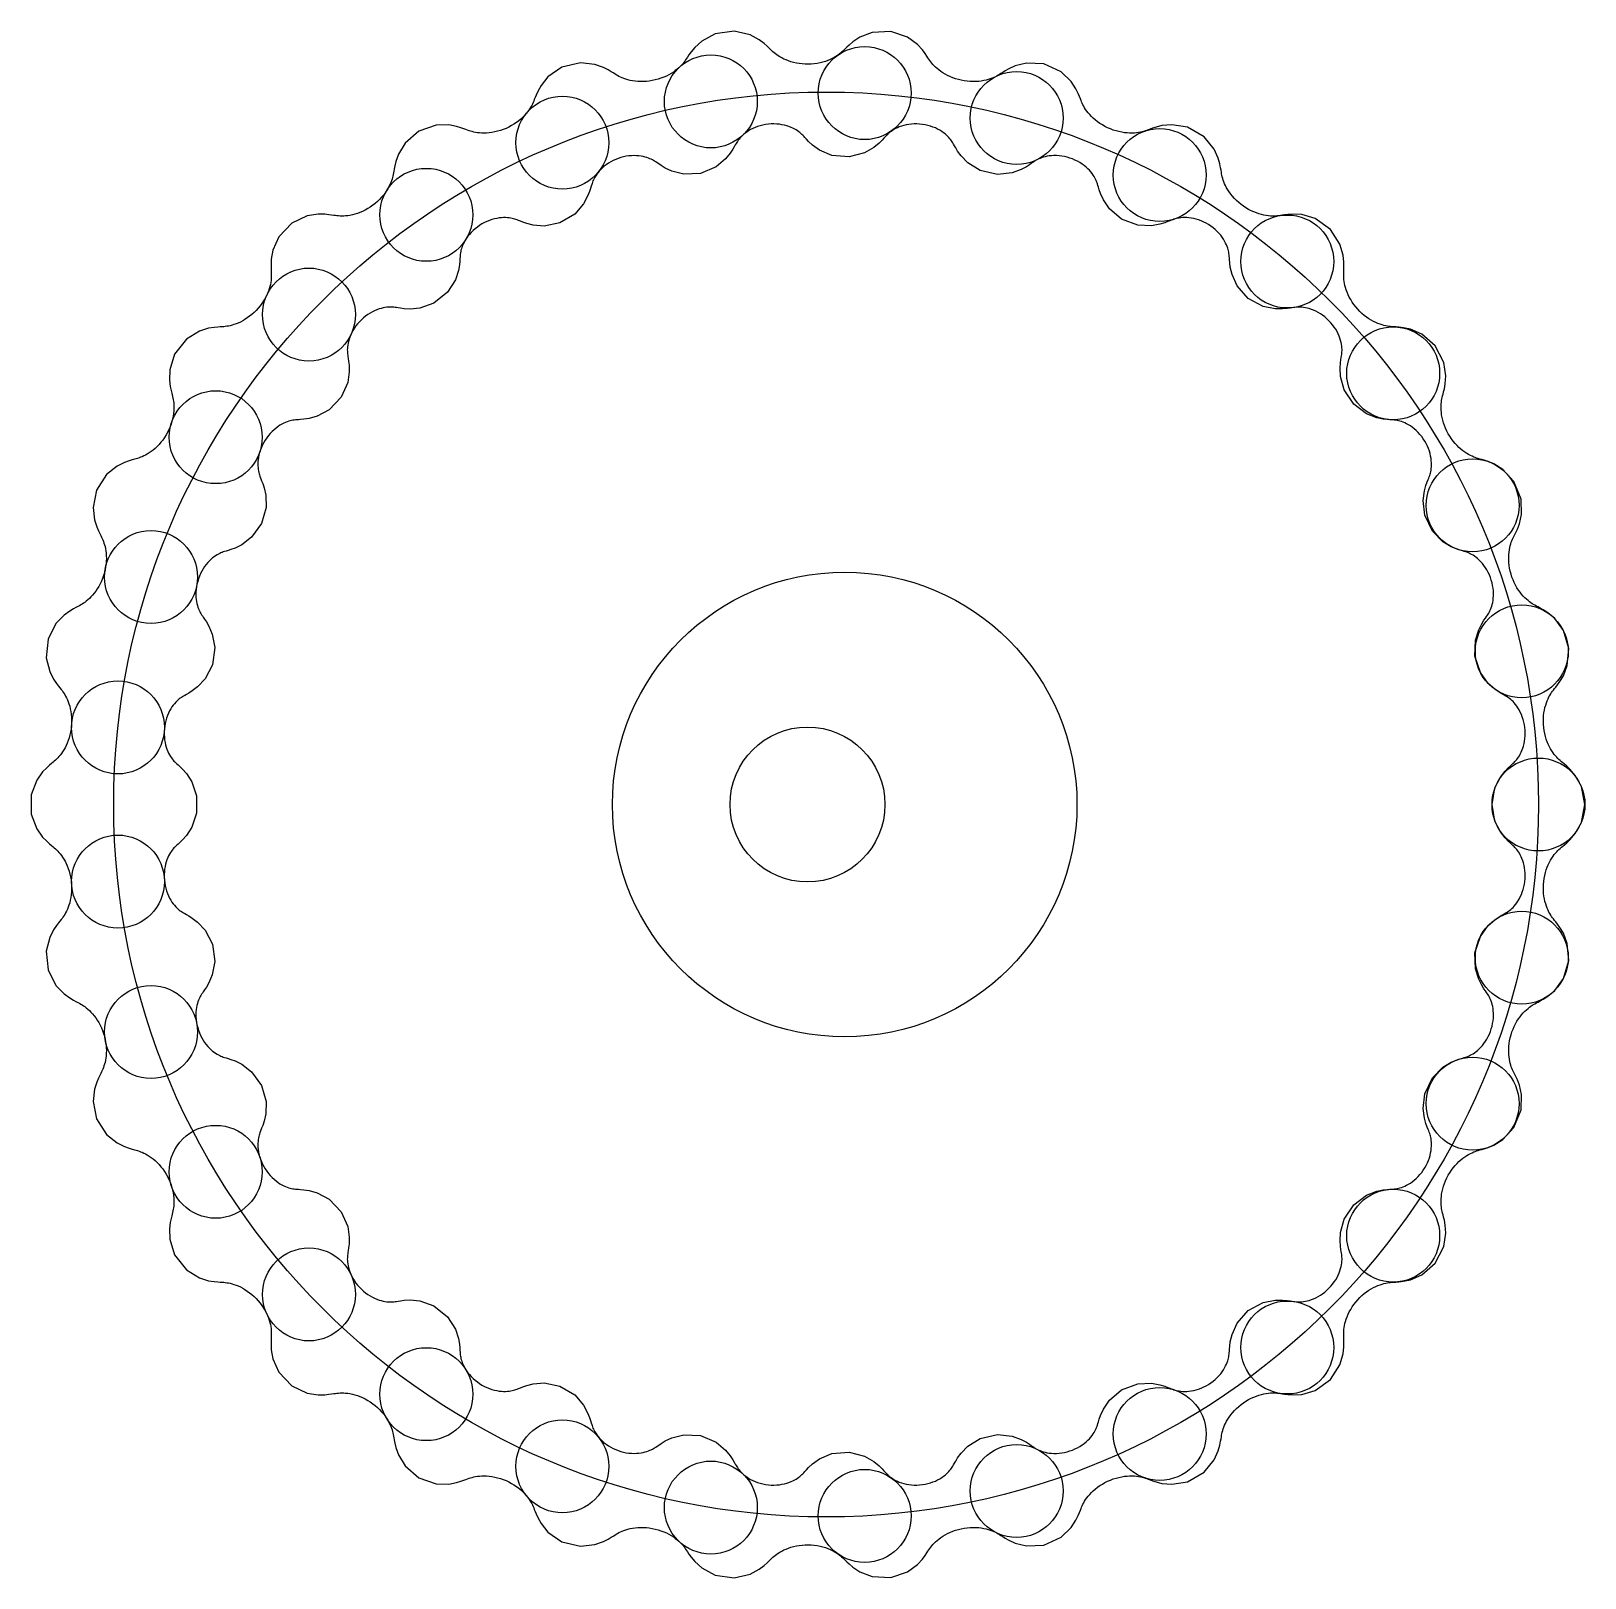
# Model space of a CAD drawing. Header units: millimetres. Extents: x -25.1 to 25.1, y -25 to 25.
import ezdxf

# ---------------------------------------------------------------- set-up
doc = ezdxf.new("R2010")
doc.units = ezdxf.units.MM

msp = doc.modelspace()

# ---------------------------------------------------------------- linework, layer by layer
for points in [[(25.1, 0), (24.989, 0.579), (24.788, 0.94), (24.625, 1.13), (24.515, 1.235), (24.439, 1.299), (24.383, 1.345), (24.339, 1.382), (24.3, 1.416), (24.263, 1.449), (24.226, 1.485), (24.188, 1.524), (24.15, 1.567), (24.111, 1.616), (24.071, 1.67), (24.031, 1.73), (23.991, 1.795), (23.953, 1.866), (23.917, 1.943), (23.883, 2.024), (23.852, 2.11), (23.825, 2.199), (23.802, 2.292), (23.784, 2.387), (23.771, 2.484), (23.762, 2.581), (23.759, 2.678), (23.76, 2.774), (23.767, 2.868), (23.778, 2.959), (23.793, 3.047), (23.811, 3.13), (23.833, 3.209), (23.858, 3.283), (23.884, 3.352), (23.911, 3.414), (23.94, 3.472), (23.968, 3.524), (23.997, 3.571), (24.025, 3.614), (24.054, 3.655), (24.085, 3.696), (24.119, 3.74), (24.16, 3.792), (24.215, 3.862), (24.293, 3.97), (24.403, 4.154), (24.532, 4.487), (24.58, 5.031), (24.406, 5.622), (24.126, 6.002), (23.903, 6.19), (23.756, 6.285), (23.658, 6.34), (23.588, 6.376), (23.534, 6.404), (23.488, 6.43), (23.444, 6.454), (23.401, 6.481), (23.357, 6.51), (23.311, 6.543), (23.263, 6.581), (23.213, 6.624), (23.162, 6.673), (23.11, 6.727), (23.057, 6.787), (23.006, 6.852), (22.955, 6.923), (22.906, 6.999), (22.86, 7.08), (22.818, 7.165), (22.779, 7.253), (22.744, 7.344), (22.714, 7.437), (22.689, 7.531), (22.669, 7.625), (22.655, 7.719), (22.645, 7.811), (22.64, 7.901), (22.64, 7.987), (22.643, 8.07), (22.651, 8.149), (22.661, 8.223), (22.675, 8.292), (22.69, 8.355), (22.707, 8.413), (22.724, 8.467), (22.743, 8.516), (22.762, 8.563), (22.783, 8.609), (22.806, 8.657), (22.834, 8.713), (22.87, 8.785), (22.919, 8.891), (22.984, 9.064), (23.052, 9.364), (23.04, 9.855), (22.81, 10.43), (22.45, 10.817), (22.16, 10.995), (21.972, 11.073), (21.851, 11.112), (21.768, 11.135), (21.705, 11.153), (21.652, 11.168), (21.604, 11.183), (21.557, 11.199), (21.508, 11.218), (21.457, 11.24), (21.403, 11.265), (21.346, 11.296), (21.286, 11.331), (21.225, 11.371), (21.162, 11.417), (21.097, 11.469), (21.033, 11.526), (20.97, 11.589), (20.907, 11.657), (20.847, 11.729), (20.79, 11.807), (20.736, 11.887), (20.686, 11.971), (20.641, 12.057), (20.6, 12.145), (20.564, 12.234), (20.534, 12.322), (20.509, 12.409), (20.489, 12.495), (20.474, 12.578), (20.464, 12.657), (20.458, 12.733), (20.455, 12.804), (20.456, 12.871), (20.46, 12.933), (20.465, 12.99), (20.473, 13.044), (20.482, 13.094), (20.492, 13.143), (20.504, 13.193), (20.519, 13.25), (20.537, 13.322), (20.561, 13.423), (20.589, 13.58), (20.606, 13.842), (20.543, 14.27), (20.268, 14.804), (19.833, 15.183), (19.471, 15.34), (19.24, 15.392), (19.095, 15.409), (19, 15.416), (18.93, 15.421), (18.873, 15.424), (18.822, 15.429), (18.772, 15.434), (18.721, 15.442), (18.668, 15.452), (18.611, 15.465), (18.55, 15.481), (18.485, 15.502), (18.418, 15.527), (18.347, 15.557), (18.274, 15.593), (18.2, 15.634), (18.124, 15.68), (18.049, 15.732), (17.975, 15.789), (17.902, 15.851), (17.832, 15.918), (17.764, 15.989), (17.701, 16.063), (17.642, 16.139), (17.587, 16.218), (17.537, 16.298), (17.493, 16.378), (17.454, 16.458), (17.421, 16.536), (17.392, 16.613), (17.369, 16.687), (17.351, 16.757), (17.336, 16.824), (17.326, 16.886), (17.319, 16.945), (17.314, 16.999), (17.312, 17.051), (17.312, 17.101), (17.313, 17.152), (17.315, 17.208), (17.318, 17.276), (17.321, 17.369), (17.319, 17.508), (17.296, 17.732), (17.192, 18.093), (16.886, 18.564), (16.389, 18.917), (15.955, 19.042), (15.678, 19.058), (15.511, 19.047), (15.404, 19.033), (15.329, 19.022), (15.27, 19.014), (15.218, 19.007), (15.168, 19.001), (15.117, 18.998), (15.064, 18.995), (15.007, 18.996), (14.945, 18.998), (14.879, 19.004), (14.809, 19.013), (14.735, 19.027), (14.657, 19.045), (14.576, 19.068), (14.493, 19.096), (14.409, 19.13), (14.325, 19.169), (14.24, 19.213), (14.157, 19.262), (14.076, 19.316), (13.997, 19.374), (13.922, 19.435), (13.851, 19.5), (13.785, 19.567), (13.723, 19.636), (13.667, 19.706), (13.616, 19.776), (13.571, 19.845), (13.531, 19.913), (13.497, 19.979), (13.468, 20.042), (13.443, 20.102), (13.423, 20.159), (13.406, 20.212), (13.392, 20.263), (13.381, 20.312), (13.371, 20.361), (13.361, 20.414), (13.351, 20.477), (13.337, 20.559), (13.312, 20.679), (13.259, 20.865), (13.126, 21.16), (12.803, 21.555), (12.266, 21.865), (11.762, 21.947), (11.44, 21.915), (11.252, 21.868), (11.137, 21.83), (11.058, 21.801), (10.999, 21.779), (10.948, 21.76), (10.9, 21.744), (10.852, 21.73), (10.801, 21.716), (10.747, 21.704), (10.687, 21.693), (10.623, 21.684), (10.554, 21.678), (10.48, 21.675), (10.401, 21.675), (10.319, 21.68), (10.233, 21.689), (10.144, 21.703), (10.054, 21.722), (9.962, 21.746), (9.87, 21.775), (9.779, 21.809), (9.69, 21.848), (9.603, 21.891), (9.519, 21.939), (9.438, 21.99), (9.362, 22.044), (9.291, 22.1), (9.226, 22.157), (9.165, 22.216), (9.111, 22.274), (9.062, 22.332), (9.018, 22.388), (8.98, 22.442), (8.947, 22.494), (8.919, 22.543), (8.894, 22.591), (8.872, 22.636), (8.851, 22.682), (8.831, 22.731), (8.809, 22.786), (8.781, 22.857), (8.739, 22.956), (8.665, 23.106), (8.513, 23.338), (8.188, 23.652), (7.634, 23.906), (7.073, 23.935), (6.708, 23.845), (6.503, 23.753), (6.381, 23.684), (6.303, 23.636), (6.245, 23.599), (6.198, 23.569), (6.154, 23.543), (6.11, 23.518), (6.065, 23.494), (6.015, 23.471), (5.961, 23.448), (5.901, 23.426), (5.837, 23.405), (5.766, 23.385), (5.691, 23.369), (5.611, 23.355), (5.526, 23.345), (5.437, 23.339), (5.346, 23.337), (5.252, 23.34), (5.156, 23.348), (5.06, 23.361), (4.964, 23.379), (4.87, 23.402), (4.777, 23.429), (4.687, 23.461), (4.6, 23.497), (4.517, 23.536), (4.44, 23.578), (4.367, 23.622), (4.3, 23.668), (4.238, 23.714), (4.182, 23.76), (4.132, 23.805), (4.087, 23.85), (4.048, 23.892), (4.012, 23.934), (3.981, 23.974), (3.951, 24.015), (3.921, 24.057), (3.89, 24.104), (3.851, 24.162), (3.797, 24.242), (3.71, 24.358), (3.549, 24.532), (3.232, 24.767), (2.687, 24.955), (2.087, 24.926), (1.685, 24.767), (1.466, 24.621), (1.344, 24.518), (1.268, 24.447), (1.216, 24.395), (1.174, 24.354), (1.136, 24.318), (1.099, 24.285), (1.06, 24.252), (1.017, 24.219), (0.97, 24.185), (0.919, 24.151), (0.861, 24.117), (0.798, 24.083), (0.73, 24.051), (0.655, 24.02), (0.576, 23.991), (0.492, 23.966), (0.404, 23.944), (0.312, 23.926), (0.218, 23.913), (0.122, 23.904), (0.024, 23.9), (-0.073, 23.901), (-0.17, 23.908), (-0.266, 23.919), (-0.359, 23.935), (-0.449, 23.955), (-0.535, 23.978), (-0.616, 24.005), (-0.693, 24.035), (-0.765, 24.067), (-0.83, 24.1), (-0.891, 24.134), (-0.945, 24.168), (-0.994, 24.202), (-1.039, 24.235), (-1.079, 24.268), (-1.117, 24.301), (-1.154, 24.335), (-1.194, 24.373), (-1.24, 24.419), (-1.302, 24.479), (-1.397, 24.564), (-1.558, 24.688), (-1.857, 24.85), (-2.372, 24.969), (-2.986, 24.88), (-3.417, 24.645), (-3.642, 24.437), (-3.759, 24.294), (-3.827, 24.199), (-3.872, 24.131), (-3.906, 24.079), (-3.936, 24.035), (-3.965, 23.994), (-3.996, 23.954), (-4.03, 23.913), (-4.067, 23.871), (-4.109, 23.828), (-4.156, 23.783), (-4.209, 23.737), (-4.268, 23.691), (-4.332, 23.645), (-4.402, 23.6), (-4.478, 23.557), (-4.558, 23.516), (-4.643, 23.479), (-4.731, 23.445), (-4.823, 23.415), (-4.917, 23.39), (-5.012, 23.369), (-5.108, 23.354), (-5.204, 23.343), (-5.299, 23.338), (-5.392, 23.337), (-5.482, 23.341), (-5.569, 23.349), (-5.651, 23.361), (-5.729, 23.377), (-5.802, 23.395), (-5.87, 23.415), (-5.932, 23.437), (-5.989, 23.459), (-6.04, 23.483), (-6.088, 23.506), (-6.132, 23.53), (-6.176, 23.556), (-6.221, 23.583), (-6.272, 23.616), (-6.339, 23.658), (-6.435, 23.716), (-6.591, 23.796), (-6.866, 23.895), (-7.334, 23.947), (-7.933, 23.802), (-8.38, 23.489), (-8.604, 23.21), (-8.708, 23.023), (-8.763, 22.902), (-8.796, 22.819), (-8.821, 22.757), (-8.841, 22.706), (-8.861, 22.659), (-8.882, 22.614), (-8.906, 22.567), (-8.932, 22.519), (-8.963, 22.468), (-8.999, 22.415), (-9.039, 22.36), (-9.085, 22.303), (-9.137, 22.245), (-9.195, 22.187), (-9.258, 22.129), (-9.326, 22.072), (-9.4, 22.017), (-9.478, 21.964), (-9.56, 21.915), (-9.646, 21.869), (-9.734, 21.828), (-9.825, 21.791), (-9.916, 21.759), (-10.008, 21.733), (-10.099, 21.711), (-10.189, 21.695), (-10.276, 21.684), (-10.36, 21.677), (-10.441, 21.675), (-10.517, 21.676), (-10.589, 21.681), (-10.656, 21.688), (-10.718, 21.698), (-10.774, 21.71), (-10.827, 21.723), (-10.876, 21.737), (-10.924, 21.752), (-10.973, 21.769), (-11.027, 21.789), (-11.094, 21.814), (-11.188, 21.847), (-11.334, 21.891), (-11.58, 21.937), (-11.993, 21.93), (-12.55, 21.737), (-12.996, 21.352), (-13.208, 20.997), (-13.291, 20.761), (-13.326, 20.613), (-13.345, 20.515), (-13.356, 20.444), (-13.366, 20.387), (-13.376, 20.336), (-13.386, 20.288), (-13.399, 20.238), (-13.414, 20.186), (-13.432, 20.131), (-13.455, 20.072), (-13.482, 20.011), (-13.513, 19.946), (-13.55, 19.88), (-13.593, 19.811), (-13.641, 19.741), (-13.694, 19.671), (-13.753, 19.602), (-13.817, 19.534), (-13.886, 19.467), (-13.959, 19.404), (-14.036, 19.344), (-14.116, 19.288), (-14.199, 19.237), (-14.282, 19.19), (-14.367, 19.149), (-14.451, 19.113), (-14.535, 19.082), (-14.617, 19.056), (-14.696, 19.035), (-14.772, 19.02), (-14.845, 19.008), (-14.913, 19.001), (-14.976, 18.996), (-15.036, 18.995), (-15.091, 18.996), (-15.143, 18.999), (-15.193, 19.004), (-15.243, 19.01), (-15.298, 19.018), (-15.364, 19.027), (-15.452, 19.04), (-15.585, 19.053), (-15.799, 19.056), (-16.152, 19.002), (-16.647, 18.771), (-17.071, 18.325), (-17.261, 17.893), (-17.312, 17.606), (-17.321, 17.43), (-17.319, 17.318), (-17.316, 17.24), (-17.313, 17.179), (-17.312, 17.126), (-17.312, 17.076), (-17.313, 17.025), (-17.316, 16.972), (-17.322, 16.916), (-17.331, 16.855), (-17.343, 16.791), (-17.359, 16.722), (-17.38, 16.65), (-17.406, 16.575), (-17.437, 16.497), (-17.473, 16.418), (-17.515, 16.338), (-17.562, 16.258), (-17.614, 16.178), (-17.671, 16.101), (-17.732, 16.025), (-17.798, 15.953), (-17.867, 15.884), (-17.938, 15.82), (-18.012, 15.76), (-18.087, 15.706), (-18.162, 15.656), (-18.237, 15.613), (-18.311, 15.574), (-18.383, 15.542), (-18.452, 15.514), (-18.518, 15.491), (-18.581, 15.472), (-18.64, 15.458), (-18.695, 15.446), (-18.747, 15.438), (-18.797, 15.431), (-18.847, 15.426), (-18.9, 15.423), (-18.962, 15.419), (-19.043, 15.413), (-19.159, 15.403), (-19.342, 15.373), (-19.635, 15.282), (-20.054, 15.026), (-20.437, 14.539), (-20.592, 14.034), (-20.602, 13.694), (-20.575, 13.492), (-20.548, 13.367), (-20.527, 13.284), (-20.511, 13.221), (-20.498, 13.168), (-20.487, 13.118), (-20.477, 13.069), (-20.469, 13.017), (-20.462, 12.962), (-20.457, 12.903), (-20.455, 12.838), (-20.456, 12.769), (-20.46, 12.696), (-20.468, 12.618), (-20.481, 12.537), (-20.498, 12.452), (-20.521, 12.366), (-20.549, 12.278), (-20.582, 12.189), (-20.62, 12.101), (-20.663, 12.014), (-20.71, 11.929), (-20.762, 11.847), (-20.818, 11.767), (-20.877, 11.693), (-20.938, 11.622), (-21.001, 11.557), (-21.065, 11.497), (-21.13, 11.442), (-21.193, 11.394), (-21.256, 11.35), (-21.316, 11.313), (-21.375, 11.28), (-21.43, 11.252), (-21.483, 11.228), (-21.532, 11.208), (-21.58, 11.191), (-21.628, 11.175), (-21.678, 11.16), (-21.734, 11.145), (-21.806, 11.125), (-21.905, 11.095), (-22.055, 11.041), (-22.291, 10.924), (-22.63, 10.655), (-22.955, 10.15), (-23.065, 9.585), (-23.02, 9.193), (-22.949, 8.966), (-22.892, 8.832), (-22.851, 8.746), (-22.82, 8.683), (-22.794, 8.632), (-22.773, 8.586), (-22.753, 8.54), (-22.734, 8.492), (-22.715, 8.441), (-22.698, 8.385), (-22.682, 8.324), (-22.668, 8.258), (-22.656, 8.187), (-22.647, 8.11), (-22.641, 8.029), (-22.639, 7.944), (-22.642, 7.856), (-22.649, 7.765), (-22.661, 7.672), (-22.679, 7.578), (-22.701, 7.484), (-22.729, 7.39), (-22.761, 7.298), (-22.798, 7.208), (-22.839, 7.122), (-22.883, 7.039), (-22.93, 6.96), (-22.98, 6.887), (-23.031, 6.819), (-23.083, 6.756), (-23.136, 6.699), (-23.187, 6.648), (-23.238, 6.602), (-23.287, 6.562), (-23.334, 6.526), (-23.379, 6.495), (-23.423, 6.467), (-23.466, 6.442), (-23.51, 6.417), (-23.56, 6.391), (-23.62, 6.359), (-23.702, 6.316), (-23.822, 6.245), (-24.004, 6.113), (-24.265, 5.842), (-24.52, 5.342), (-24.578, 4.735), (-24.468, 4.296), (-24.343, 4.049), (-24.25, 3.91), (-24.185, 3.824), (-24.138, 3.764), (-24.101, 3.717), (-24.069, 3.676), (-24.04, 3.635), (-24.011, 3.593), (-23.982, 3.548), (-23.954, 3.498), (-23.925, 3.444), (-23.897, 3.384), (-23.871, 3.318), (-23.845, 3.247), (-23.822, 3.171), (-23.802, 3.089), (-23.785, 3.003), (-23.772, 2.914), (-23.763, 2.821), (-23.759, 2.726), (-23.76, 2.629), (-23.766, 2.532), (-23.777, 2.435), (-23.793, 2.339), (-23.813, 2.245), (-23.838, 2.154), (-23.867, 2.066), (-23.899, 1.983), (-23.935, 1.904), (-23.972, 1.83), (-24.011, 1.762), (-24.051, 1.699), (-24.091, 1.642), (-24.13, 1.591), (-24.169, 1.545), (-24.207, 1.504), (-24.244, 1.467), (-24.281, 1.432), (-24.319, 1.399), (-24.36, 1.364), (-24.409, 1.324), (-24.473, 1.27), (-24.564, 1.189), (-24.699, 1.05), (-24.888, 0.787), (-25.069, 0.31), (-25.069, -0.31), (-24.888, -0.787), (-24.699, -1.05), (-24.564, -1.189), (-24.473, -1.27), (-24.409, -1.324), (-24.36, -1.364), (-24.319, -1.399), (-24.281, -1.432), (-24.244, -1.467), (-24.207, -1.504), (-24.169, -1.545), (-24.13, -1.591), (-24.091, -1.642), (-24.051, -1.699), (-24.011, -1.762), (-23.972, -1.83), (-23.935, -1.904), (-23.899, -1.983), (-23.867, -2.066), (-23.838, -2.154), (-23.813, -2.245), (-23.793, -2.339), (-23.777, -2.435), (-23.766, -2.532), (-23.76, -2.629), (-23.759, -2.726), (-23.763, -2.821), (-23.772, -2.914), (-23.785, -3.003), (-23.802, -3.089), (-23.822, -3.171), (-23.845, -3.247), (-23.871, -3.318), (-23.897, -3.384), (-23.925, -3.444), (-23.954, -3.498), (-23.982, -3.548), (-24.011, -3.593), (-24.04, -3.635), (-24.069, -3.676), (-24.101, -3.717), (-24.138, -3.764), (-24.185, -3.824), (-24.25, -3.91), (-24.343, -4.049), (-24.468, -4.296), (-24.578, -4.735), (-24.52, -5.342), (-24.265, -5.842), (-24.004, -6.113), (-23.822, -6.245), (-23.702, -6.316), (-23.62, -6.359), (-23.56, -6.391), (-23.51, -6.417), (-23.466, -6.442), (-23.423, -6.467), (-23.379, -6.495), (-23.334, -6.526), (-23.287, -6.562), (-23.238, -6.602), (-23.187, -6.648), (-23.136, -6.699), (-23.083, -6.756), (-23.031, -6.819), (-22.98, -6.887), (-22.93, -6.96), (-22.883, -7.039), (-22.839, -7.122), (-22.798, -7.208), (-22.761, -7.298), (-22.729, -7.39), (-22.701, -7.484), (-22.679, -7.578), (-22.661, -7.672), (-22.649, -7.765), (-22.642, -7.856), (-22.639, -7.944), (-22.641, -8.029), (-22.647, -8.11), (-22.656, -8.187), (-22.668, -8.258), (-22.682, -8.324), (-22.698, -8.385), (-22.715, -8.441), (-22.734, -8.492), (-22.753, -8.54), (-22.773, -8.586), (-22.794, -8.632), (-22.82, -8.683), (-22.851, -8.746), (-22.892, -8.832), (-22.949, -8.966), (-23.02, -9.193), (-23.065, -9.585), (-22.955, -10.15), (-22.63, -10.655), (-22.291, -10.924), (-22.055, -11.041), (-21.905, -11.095), (-21.806, -11.125), (-21.734, -11.145), (-21.678, -11.16), (-21.628, -11.175), (-21.58, -11.191), (-21.532, -11.208), (-21.483, -11.228), (-21.43, -11.252), (-21.375, -11.28), (-21.316, -11.313), (-21.256, -11.35), (-21.193, -11.394), (-21.13, -11.442), (-21.065, -11.497), (-21.001, -11.557), (-20.938, -11.622), (-20.877, -11.693), (-20.818, -11.767), (-20.762, -11.847), (-20.71, -11.929), (-20.663, -12.014), (-20.62, -12.101), (-20.582, -12.189), (-20.549, -12.278), (-20.521, -12.366), (-20.498, -12.452), (-20.481, -12.537), (-20.468, -12.618), (-20.46, -12.696), (-20.456, -12.769), (-20.455, -12.838), (-20.457, -12.903), (-20.462, -12.962), (-20.469, -13.017), (-20.477, -13.069), (-20.487, -13.118), (-20.498, -13.168), (-20.511, -13.221), (-20.527, -13.284), (-20.548, -13.367), (-20.575, -13.492), (-20.602, -13.694), (-20.592, -14.034), (-20.437, -14.539), (-20.054, -15.026), (-19.635, -15.282), (-19.342, -15.373), (-19.159, -15.403), (-19.043, -15.413), (-18.962, -15.419), (-18.9, -15.423), (-18.847, -15.426), (-18.797, -15.431), (-18.747, -15.438), (-18.695, -15.446), (-18.64, -15.458), (-18.581, -15.472), (-18.518, -15.491), (-18.452, -15.514), (-18.383, -15.542), (-18.311, -15.574), (-18.237, -15.613), (-18.162, -15.656), (-18.087, -15.706), (-18.012, -15.76), (-17.938, -15.82), (-17.867, -15.884), (-17.798, -15.953), (-17.732, -16.025), (-17.671, -16.101), (-17.614, -16.178), (-17.562, -16.258), (-17.515, -16.338), (-17.473, -16.418), (-17.437, -16.497), (-17.406, -16.575), (-17.38, -16.65), (-17.359, -16.722), (-17.343, -16.791), (-17.331, -16.855), (-17.322, -16.916), (-17.316, -16.972), (-17.313, -17.025), (-17.312, -17.076), (-17.312, -17.126), (-17.313, -17.179), (-17.316, -17.24), (-17.319, -17.318), (-17.321, -17.43), (-17.312, -17.606), (-17.261, -17.893), (-17.071, -18.325), (-16.647, -18.771), (-16.152, -19.002), (-15.799, -19.056), (-15.585, -19.053), (-15.452, -19.04), (-15.364, -19.027), (-15.298, -19.018), (-15.243, -19.01), (-15.193, -19.004), (-15.143, -18.999), (-15.091, -18.996), (-15.036, -18.995), (-14.976, -18.996), (-14.913, -19.001), (-14.845, -19.008), (-14.772, -19.02), (-14.696, -19.035), (-14.617, -19.056), (-14.535, -19.082), (-14.451, -19.113), (-14.367, -19.149), (-14.282, -19.19), (-14.199, -19.237), (-14.116, -19.288), (-14.036, -19.344), (-13.959, -19.404), (-13.886, -19.467), (-13.817, -19.534), (-13.753, -19.602), (-13.694, -19.671), (-13.641, -19.741), (-13.593, -19.811), (-13.55, -19.88), (-13.513, -19.946), (-13.482, -20.011), (-13.455, -20.072), (-13.432, -20.131), (-13.414, -20.186), (-13.399, -20.238), (-13.386, -20.288), (-13.376, -20.336), (-13.366, -20.387), (-13.356, -20.444), (-13.345, -20.515), (-13.326, -20.613), (-13.291, -20.761), (-13.208, -20.997), (-12.996, -21.352), (-12.55, -21.737), (-11.993, -21.93), (-11.58, -21.937), (-11.334, -21.891), (-11.188, -21.847), (-11.094, -21.814), (-11.027, -21.789), (-10.973, -21.769), (-10.924, -21.752), (-10.876, -21.737), (-10.827, -21.723), (-10.774, -21.71), (-10.718, -21.698), (-10.656, -21.688), (-10.589, -21.681), (-10.517, -21.676), (-10.441, -21.675), (-10.36, -21.677), (-10.276, -21.684), (-10.189, -21.695), (-10.099, -21.711), (-10.008, -21.733), (-9.916, -21.759), (-9.825, -21.791), (-9.734, -21.828), (-9.646, -21.869), (-9.56, -21.915), (-9.478, -21.964), (-9.4, -22.017), (-9.326, -22.072), (-9.258, -22.129), (-9.195, -22.187), (-9.137, -22.245), (-9.085, -22.303), (-9.039, -22.36), (-8.999, -22.415), (-8.963, -22.468), (-8.932, -22.519), (-8.906, -22.567), (-8.882, -22.614), (-8.861, -22.659), (-8.841, -22.706), (-8.821, -22.757), (-8.796, -22.819), (-8.763, -22.902), (-8.708, -23.023), (-8.604, -23.21), (-8.38, -23.489), (-7.933, -23.802), (-7.334, -23.947), (-6.866, -23.895), (-6.591, -23.796), (-6.435, -23.716), (-6.339, -23.658), (-6.272, -23.616), (-6.221, -23.583), (-6.176, -23.556), (-6.132, -23.53), (-6.088, -23.506), (-6.04, -23.483), (-5.989, -23.459), (-5.932, -23.437), (-5.87, -23.415), (-5.802, -23.395), (-5.729, -23.377), (-5.651, -23.361), (-5.569, -23.349), (-5.482, -23.341), (-5.392, -23.337), (-5.299, -23.338), (-5.204, -23.343), (-5.108, -23.354), (-5.012, -23.369), (-4.917, -23.39), (-4.823, -23.415), (-4.731, -23.445), (-4.643, -23.479), (-4.558, -23.516), (-4.478, -23.557), (-4.402, -23.6), (-4.332, -23.645), (-4.268, -23.691), (-4.209, -23.737), (-4.156, -23.783), (-4.109, -23.828), (-4.067, -23.871), (-4.03, -23.913), (-3.996, -23.954), (-3.965, -23.994), (-3.936, -24.035), (-3.906, -24.079), (-3.872, -24.131), (-3.827, -24.199), (-3.759, -24.294), (-3.642, -24.437), (-3.417, -24.645), (-2.986, -24.88), (-2.372, -24.969), (-1.857, -24.85), (-1.558, -24.688), (-1.397, -24.564), (-1.302, -24.479), (-1.24, -24.419), (-1.194, -24.373), (-1.154, -24.335), (-1.117, -24.301), (-1.079, -24.268), (-1.039, -24.235), (-0.994, -24.202), (-0.945, -24.168), (-0.891, -24.134), (-0.83, -24.1), (-0.765, -24.067), (-0.693, -24.035), (-0.616, -24.005), (-0.535, -23.978), (-0.449, -23.955), (-0.359, -23.935), (-0.266, -23.919), (-0.17, -23.908), (-0.073, -23.901), (0.024, -23.9), (0.122, -23.904), (0.218, -23.913), (0.312, -23.926), (0.404, -23.944), (0.492, -23.966), (0.576, -23.991), (0.655, -24.02), (0.73, -24.051), (0.798, -24.083), (0.861, -24.117), (0.919, -24.151), (0.97, -24.185), (1.017, -24.219), (1.06, -24.252), (1.099, -24.285), (1.136, -24.318), (1.174, -24.354), (1.216, -24.395), (1.268, -24.447), (1.344, -24.518), (1.466, -24.621), (1.685, -24.767), (2.087, -24.926), (2.687, -24.955), (3.232, -24.767), (3.549, -24.532), (3.71, -24.358), (3.797, -24.242), (3.851, -24.162), (3.89, -24.104), (3.921, -24.057), (3.951, -24.015), (3.981, -23.974), (4.012, -23.934), (4.048, -23.892), (4.087, -23.85), (4.132, -23.805), (4.182, -23.76), (4.238, -23.714), (4.3, -23.668), (4.367, -23.622), (4.44, -23.578), (4.517, -23.536), (4.6, -23.497), (4.687, -23.461), (4.777, -23.429), (4.87, -23.402), (4.964, -23.379), (5.06, -23.361), (5.156, -23.348), (5.252, -23.34), (5.346, -23.337), (5.437, -23.339), (5.526, -23.345), (5.611, -23.355), (5.691, -23.369), (5.766, -23.385), (5.837, -23.405), (5.901, -23.426), (5.961, -23.448), (6.015, -23.471), (6.065, -23.494), (6.11, -23.518), (6.154, -23.543), (6.198, -23.569), (6.245, -23.599), (6.303, -23.636), (6.381, -23.684), (6.503, -23.753), (6.708, -23.845), (7.073, -23.935), (7.634, -23.906), (8.188, -23.652), (8.513, -23.338), (8.665, -23.106), (8.739, -22.956), (8.781, -22.857), (8.809, -22.786), (8.831, -22.731), (8.851, -22.682), (8.872, -22.636), (8.894, -22.591), (8.919, -22.543), (8.947, -22.494), (8.98, -22.442), (9.018, -22.388), (9.062, -22.332), (9.111, -22.274), (9.165, -22.216), (9.226, -22.157), (9.291, -22.1), (9.362, -22.044), (9.438, -21.99), (9.519, -21.939), (9.603, -21.891), (9.69, -21.848), (9.779, -21.809), (9.87, -21.775), (9.962, -21.746), (10.054, -21.722), (10.144, -21.703), (10.233, -21.689), (10.319, -21.68), (10.401, -21.675), (10.48, -21.675), (10.554, -21.678), (10.623, -21.684), (10.687, -21.693), (10.747, -21.704), (10.801, -21.716), (10.852, -21.73), (10.9, -21.744), (10.948, -21.76), (10.999, -21.779), (11.058, -21.801), (11.137, -21.83), (11.252, -21.868), (11.44, -21.915), (11.762, -21.947), (12.266, -21.865), (12.803, -21.555), (13.126, -21.16), (13.259, -20.865), (13.312, -20.679), (13.337, -20.559), (13.351, -20.477), (13.361, -20.414), (13.371, -20.361), (13.381, -20.312), (13.392, -20.263), (13.406, -20.212), (13.423, -20.159), (13.443, -20.102), (13.468, -20.042), (13.497, -19.979), (13.531, -19.913), (13.571, -19.845), (13.616, -19.776), (13.667, -19.706), (13.723, -19.636), (13.785, -19.567), (13.851, -19.5), (13.922, -19.435), (13.997, -19.374), (14.076, -19.316), (14.157, -19.262), (14.24, -19.213), (14.325, -19.169), (14.409, -19.13), (14.493, -19.096), (14.576, -19.068), (14.657, -19.045), (14.735, -19.027), (14.809, -19.013), (14.879, -19.004), (14.945, -18.998), (15.007, -18.996), (15.064, -18.995), (15.117, -18.998), (15.168, -19.001), (15.218, -19.007), (15.27, -19.014), (15.329, -19.022), (15.404, -19.033), (15.511, -19.047), (15.678, -19.058), (15.955, -19.042), (16.389, -18.917), (16.886, -18.564), (17.192, -18.093), (17.296, -17.732), (17.319, -17.508), (17.321, -17.369), (17.318, -17.276), (17.315, -17.208), (17.313, -17.152), (17.312, -17.101), (17.312, -17.051), (17.314, -16.999), (17.319, -16.945), (17.326, -16.886), (17.336, -16.824), (17.351, -16.757), (17.369, -16.687), (17.392, -16.613), (17.421, -16.536), (17.454, -16.458), (17.493, -16.378), (17.537, -16.298), (17.587, -16.218), (17.642, -16.139), (17.701, -16.063), (17.764, -15.989), (17.832, -15.918), (17.902, -15.851), (17.975, -15.789), (18.049, -15.732), (18.124, -15.68), (18.2, -15.634), (18.274, -15.593), (18.347, -15.557), (18.418, -15.527), (18.485, -15.502), (18.55, -15.481), (18.611, -15.465), (18.668, -15.452), (18.721, -15.442), (18.772, -15.434), (18.822, -15.429), (18.873, -15.424), (18.93, -15.421), (19, -15.416), (19.095, -15.409), (19.24, -15.392), (19.471, -15.34), (19.833, -15.183), (20.268, -14.804), (20.543, -14.27), (20.606, -13.842), (20.589, -13.58), (20.561, -13.423), (20.537, -13.322), (20.519, -13.25), (20.504, -13.193), (20.492, -13.143), (20.482, -13.094), (20.473, -13.044), (20.465, -12.99), (20.46, -12.933), (20.456, -12.871), (20.455, -12.804), (20.458, -12.733), (20.464, -12.657), (20.474, -12.578), (20.489, -12.495), (20.509, -12.409), (20.534, -12.322), (20.564, -12.234), (20.6, -12.145), (20.641, -12.057), (20.686, -11.971), (20.736, -11.887), (20.79, -11.807), (20.847, -11.729), (20.907, -11.657), (20.97, -11.589), (21.033, -11.526), (21.097, -11.469), (21.162, -11.417), (21.225, -11.371), (21.286, -11.331), (21.346, -11.296), (21.403, -11.265), (21.457, -11.24), (21.508, -11.218), (21.557, -11.199), (21.604, -11.183), (21.652, -11.168), (21.705, -11.153), (21.768, -11.135), (21.851, -11.112), (21.972, -11.073), (22.16, -10.995), (22.45, -10.817), (22.81, -10.43), (23.04, -9.855), (23.052, -9.364), (22.984, -9.064), (22.919, -8.891), (22.87, -8.785), (22.834, -8.713), (22.806, -8.657), (22.783, -8.609), (22.762, -8.563), (22.743, -8.516), (22.724, -8.467), (22.707, -8.413), (22.69, -8.355), (22.675, -8.292), (22.661, -8.223), (22.651, -8.149), (22.643, -8.07), (22.64, -7.987), (22.64, -7.901), (22.645, -7.811), (22.655, -7.719), (22.669, -7.625), (22.689, -7.531), (22.714, -7.437), (22.744, -7.344), (22.779, -7.253), (22.818, -7.165), (22.86, -7.08), (22.906, -6.999), (22.955, -6.923), (23.006, -6.852), (23.057, -6.787), (23.11, -6.727), (23.162, -6.673), (23.213, -6.624), (23.263, -6.581), (23.311, -6.543), (23.357, -6.51), (23.401, -6.481), (23.444, -6.454), (23.488, -6.43), (23.534, -6.404), (23.588, -6.376), (23.658, -6.34), (23.756, -6.285), (23.903, -6.19), (24.126, -6.002), (24.406, -5.622), (24.58, -5.031), (24.532, -4.487), (24.403, -4.154), (24.293, -3.97), (24.215, -3.862), (24.16, -3.792), (24.119, -3.74), (24.085, -3.696), (24.054, -3.655), (24.025, -3.614), (23.997, -3.571), (23.968, -3.524), (23.94, -3.472), (23.911, -3.414), (23.884, -3.352), (23.858, -3.283), (23.833, -3.209), (23.811, -3.13), (23.793, -3.047), (23.778, -2.959), (23.767, -2.868), (23.76, -2.774), (23.759, -2.678), (23.762, -2.581), (23.771, -2.484), (23.784, -2.387), (23.802, -2.292), (23.825, -2.199), (23.852, -2.11), (23.883, -2.024), (23.917, -1.943), (23.953, -1.866), (23.991, -1.795), (24.031, -1.73), (24.071, -1.67), (24.111, -1.616), (24.15, -1.567), (24.188, -1.524), (24.226, -1.485), (24.263, -1.449), (24.3, -1.416), (24.339, -1.382), (24.383, -1.345), (24.439, -1.299), (24.515, -1.235), (24.625, -1.13), (24.788, -0.94), (24.989, -0.579), (25.1, 0)], [(22.1, 0), (22.195, 0.536), (22.373, 0.887), (22.523, 1.079), (22.626, 1.186), (22.696, 1.252), (22.745, 1.296), (22.782, 1.33), (22.813, 1.36), (22.842, 1.389), (22.869, 1.419), (22.897, 1.452), (22.925, 1.489), (22.954, 1.53), (22.983, 1.576), (23.013, 1.628), (23.041, 1.685), (23.068, 1.748), (23.093, 1.815), (23.116, 1.888), (23.135, 1.965), (23.151, 2.046), (23.162, 2.131), (23.169, 2.218), (23.171, 2.306), (23.168, 2.396), (23.16, 2.486), (23.146, 2.575), (23.128, 2.662), (23.106, 2.748), (23.079, 2.83), (23.048, 2.909), (23.014, 2.983), (22.977, 3.053), (22.939, 3.118), (22.899, 3.177), (22.858, 3.23), (22.818, 3.278), (22.778, 3.321), (22.74, 3.358), (22.703, 3.391), (22.667, 3.419), (22.633, 3.444), (22.6, 3.467), (22.565, 3.489), (22.527, 3.511), (22.48, 3.538), (22.418, 3.573), (22.327, 3.628), (22.188, 3.722), (21.981, 3.905), (21.724, 4.257), (21.55, 4.794), (21.567, 5.308), (21.672, 5.643), (21.77, 5.835), (21.84, 5.947), (21.889, 6.019), (21.924, 6.069), (21.951, 6.109), (21.974, 6.144), (21.995, 6.179), (22.015, 6.215), (22.035, 6.254), (22.054, 6.297), (22.073, 6.345), (22.091, 6.398), (22.107, 6.456), (22.122, 6.519), (22.134, 6.587), (22.142, 6.66), (22.147, 6.737), (22.148, 6.817), (22.144, 6.901), (22.135, 6.986), (22.121, 7.072), (22.102, 7.159), (22.077, 7.246), (22.048, 7.331), (22.014, 7.414), (21.976, 7.495), (21.934, 7.572), (21.889, 7.645), (21.84, 7.714), (21.79, 7.778), (21.739, 7.836), (21.687, 7.889), (21.635, 7.937), (21.584, 7.979), (21.534, 8.015), (21.487, 8.047), (21.441, 8.073), (21.399, 8.096), (21.358, 8.115), (21.32, 8.131), (21.282, 8.145), (21.243, 8.159), (21.199, 8.172), (21.144, 8.189), (21.069, 8.212), (20.957, 8.249), (20.782, 8.323), (20.515, 8.484), (20.178, 8.822), (19.93, 9.337), (19.876, 9.811), (19.916, 10.121), (19.968, 10.303), (20.008, 10.414), (20.037, 10.487), (20.059, 10.54), (20.075, 10.583), (20.089, 10.622), (20.102, 10.661), (20.113, 10.701), (20.123, 10.744), (20.132, 10.792), (20.139, 10.844), (20.145, 10.9), (20.147, 10.962), (20.146, 11.028), (20.141, 11.098), (20.132, 11.172), (20.119, 11.249), (20.1, 11.328), (20.077, 11.408), (20.048, 11.489), (20.014, 11.57), (19.974, 11.651), (19.93, 11.729), (19.882, 11.805), (19.829, 11.878), (19.773, 11.947), (19.714, 12.012), (19.653, 12.072), (19.591, 12.127), (19.527, 12.177), (19.464, 12.221), (19.402, 12.259), (19.341, 12.293), (19.283, 12.321), (19.227, 12.344), (19.175, 12.363), (19.125, 12.378), (19.08, 12.39), (19.037, 12.399), (18.996, 12.406), (18.956, 12.411), (18.914, 12.415), (18.866, 12.419), (18.805, 12.423), (18.719, 12.429), (18.587, 12.444), (18.377, 12.487), (18.049, 12.614), (17.636, 12.922), (17.325, 13.392), (17.21, 13.812), (17.196, 14.088), (17.208, 14.256), (17.223, 14.361), (17.234, 14.432), (17.242, 14.485), (17.248, 14.529), (17.253, 14.569), (17.256, 14.61), (17.258, 14.652), (17.258, 14.697), (17.255, 14.747), (17.25, 14.8), (17.242, 14.858), (17.229, 14.919), (17.213, 14.984), (17.191, 15.052), (17.165, 15.123), (17.133, 15.195), (17.096, 15.268), (17.054, 15.341), (17.006, 15.413), (16.954, 15.484), (16.896, 15.553), (16.835, 15.619), (16.77, 15.681), (16.702, 15.74), (16.631, 15.793), (16.559, 15.842), (16.486, 15.886), (16.413, 15.924), (16.34, 15.957), (16.27, 15.985), (16.201, 16.008), (16.135, 16.025), (16.073, 16.039), (16.014, 16.048), (15.96, 16.054), (15.909, 16.057), (15.863, 16.058), (15.82, 16.057), (15.779, 16.054), (15.739, 16.05), (15.696, 16.044), (15.646, 16.036), (15.581, 16.026), (15.486, 16.012), (15.338, 15.998), (15.095, 16.001), (14.709, 16.08), (14.231, 16.34), (13.871, 16.749), (13.708, 17.107), (13.651, 17.344), (13.632, 17.491), (13.624, 17.586), (13.62, 17.652), (13.616, 17.703), (13.612, 17.746), (13.607, 17.786), (13.601, 17.826), (13.593, 17.869), (13.582, 17.914), (13.567, 17.962), (13.55, 18.014), (13.527, 18.069), (13.5, 18.127), (13.468, 18.187), (13.431, 18.249), (13.388, 18.312), (13.34, 18.375), (13.286, 18.438), (13.227, 18.499), (13.164, 18.559), (13.096, 18.616), (13.024, 18.669), (12.948, 18.719), (12.87, 18.764), (12.791, 18.804), (12.71, 18.84), (12.628, 18.87), (12.548, 18.895), (12.468, 18.915), (12.391, 18.93), (12.316, 18.94), (12.245, 18.945), (12.178, 18.947), (12.115, 18.945), (12.057, 18.941), (12.004, 18.934), (11.956, 18.926), (11.911, 18.916), (11.871, 18.905), (11.832, 18.893), (11.793, 18.879), (11.752, 18.863), (11.702, 18.843), (11.635, 18.817), (11.536, 18.779), (11.376, 18.73), (11.104, 18.682), (10.668, 18.7), (10.14, 18.899), (9.749, 19.233), (9.552, 19.525), (9.463, 19.72), (9.419, 19.845), (9.394, 19.928), (9.376, 19.987), (9.362, 20.033), (9.349, 20.073), (9.335, 20.11), (9.319, 20.149), (9.301, 20.188), (9.279, 20.23), (9.254, 20.275), (9.223, 20.322), (9.188, 20.371), (9.148, 20.422), (9.102, 20.474), (9.05, 20.526), (8.993, 20.578), (8.931, 20.628), (8.863, 20.677), (8.791, 20.723), (8.715, 20.766), (8.635, 20.805), (8.552, 20.84), (8.467, 20.871), (8.381, 20.896), (8.294, 20.917), (8.207, 20.932), (8.122, 20.942), (8.038, 20.947), (7.957, 20.948), (7.879, 20.944), (7.805, 20.936), (7.736, 20.925), (7.671, 20.911), (7.612, 20.895), (7.557, 20.878), (7.508, 20.859), (7.464, 20.84), (7.424, 20.82), (7.387, 20.8), (7.353, 20.779), (7.318, 20.757), (7.28, 20.731), (7.233, 20.699), (7.168, 20.654), (7.069, 20.59), (6.902, 20.499), (6.609, 20.391), (6.135, 20.338), (5.578, 20.465), (5.174, 20.718), (4.957, 20.943), (4.846, 21.097), (4.784, 21.198), (4.746, 21.266), (4.717, 21.316), (4.694, 21.356), (4.672, 21.391), (4.65, 21.425), (4.626, 21.459), (4.598, 21.494), (4.567, 21.53), (4.531, 21.568), (4.489, 21.608), (4.443, 21.648), (4.391, 21.689), (4.333, 21.729), (4.27, 21.768), (4.201, 21.805), (4.128, 21.84), (4.05, 21.871), (3.969, 21.899), (3.884, 21.923), (3.797, 21.942), (3.708, 21.957), (3.618, 21.966), (3.529, 21.971), (3.44, 21.97), (3.352, 21.964), (3.267, 21.954), (3.185, 21.939), (3.107, 21.921), (3.033, 21.899), (2.964, 21.875), (2.9, 21.848), (2.842, 21.82), (2.788, 21.791), (2.741, 21.761), (2.698, 21.732), (2.661, 21.704), (2.627, 21.676), (2.596, 21.648), (2.567, 21.62), (2.538, 21.59), (2.505, 21.555), (2.464, 21.51), (2.405, 21.446), (2.312, 21.353), (2.146, 21.215), (1.843, 21.038), (1.345, 20.907), (0.783, 20.956), (0.383, 21.129), (0.159, 21.29), (0.035, 21.404), (-0.038, 21.481), (-0.086, 21.534), (-0.122, 21.573), (-0.153, 21.606), (-0.182, 21.635), (-0.211, 21.662), (-0.243, 21.69), (-0.279, 21.718), (-0.319, 21.747), (-0.364, 21.776), (-0.414, 21.805), (-0.47, 21.834), (-0.531, 21.861), (-0.598, 21.887), (-0.669, 21.91), (-0.746, 21.931), (-0.826, 21.947), (-0.909, 21.96), (-0.996, 21.968), (-1.084, 21.971), (-1.173, 21.969), (-1.263, 21.962), (-1.353, 21.95), (-1.441, 21.933), (-1.527, 21.912), (-1.61, 21.886), (-1.69, 21.856), (-1.765, 21.823), (-1.836, 21.786), (-1.902, 21.748), (-1.962, 21.709), (-2.017, 21.668), (-2.067, 21.628), (-2.111, 21.588), (-2.149, 21.549), (-2.183, 21.512), (-2.212, 21.476), (-2.238, 21.442), (-2.261, 21.408), (-2.283, 21.374), (-2.305, 21.337), (-2.331, 21.293), (-2.363, 21.235), (-2.411, 21.153), (-2.493, 21.028), (-2.647, 20.84), (-2.949, 20.588), (-3.451, 20.376), (-3.995, 20.349), (-4.376, 20.445), (-4.597, 20.548), (-4.724, 20.625), (-4.803, 20.678), (-4.858, 20.716), (-4.9, 20.745), (-4.936, 20.769), (-4.97, 20.79), (-5.005, 20.81), (-5.044, 20.83), (-5.086, 20.849), (-5.132, 20.868), (-5.184, 20.887), (-5.241, 20.903), (-5.303, 20.918), (-5.37, 20.931), (-5.442, 20.94), (-5.517, 20.946), (-5.597, 20.948), (-5.68, 20.945), (-5.764, 20.937), (-5.85, 20.925), (-5.937, 20.907), (-6.024, 20.884), (-6.11, 20.856), (-6.194, 20.823), (-6.275, 20.786), (-6.353, 20.745), (-6.428, 20.7), (-6.497, 20.653), (-6.562, 20.603), (-6.622, 20.552), (-6.677, 20.5), (-6.725, 20.448), (-6.769, 20.396), (-6.807, 20.346), (-6.839, 20.298), (-6.867, 20.252), (-6.891, 20.209), (-6.91, 20.168), (-6.927, 20.129), (-6.942, 20.092), (-6.955, 20.053), (-6.969, 20.011), (-6.984, 19.959), (-7.005, 19.891), (-7.038, 19.79), (-7.099, 19.634), (-7.231, 19.391), (-7.517, 19.062), (-8.002, 18.773), (-8.507, 18.675), (-8.858, 18.703), (-9.066, 18.756), (-9.191, 18.799), (-9.272, 18.831), (-9.328, 18.854), (-9.373, 18.871), (-9.413, 18.886), (-9.451, 18.899), (-9.491, 18.91), (-9.533, 18.921), (-9.579, 18.93), (-9.63, 18.938), (-9.686, 18.944), (-9.746, 18.947), (-9.811, 18.947), (-9.88, 18.943), (-9.953, 18.935), (-10.029, 18.923), (-10.108, 18.905), (-10.188, 18.883), (-10.269, 18.855), (-10.35, 18.823), (-10.431, 18.785), (-10.51, 18.742), (-10.586, 18.694), (-10.66, 18.643), (-10.73, 18.587), (-10.796, 18.529), (-10.857, 18.469), (-10.914, 18.406), (-10.965, 18.343), (-11.01, 18.28), (-11.05, 18.218), (-11.085, 18.156), (-11.114, 18.097), (-11.139, 18.041), (-11.159, 17.987), (-11.175, 17.937), (-11.188, 17.891), (-11.197, 17.847), (-11.204, 17.806), (-11.21, 17.766), (-11.214, 17.725), (-11.218, 17.679), (-11.222, 17.622), (-11.227, 17.544), (-11.239, 17.426), (-11.272, 17.239), (-11.369, 16.943), (-11.624, 16.539), (-12.07, 16.183), (-12.521, 16.024), (-12.832, 15.995), (-13.021, 16.005), (-13.139, 16.019), (-13.216, 16.031), (-13.273, 16.04), (-13.318, 16.047), (-13.359, 16.052), (-13.399, 16.056), (-13.441, 16.058), (-13.486, 16.058), (-13.534, 16.056), (-13.586, 16.052), (-13.643, 16.044), (-13.703, 16.033), (-13.767, 16.017), (-13.835, 15.997), (-13.905, 15.972), (-13.977, 15.941), (-14.049, 15.906), (-14.123, 15.865), (-14.195, 15.819), (-14.267, 15.767), (-14.336, 15.711), (-14.403, 15.651), (-14.466, 15.586), (-14.526, 15.519), (-14.581, 15.449), (-14.631, 15.377), (-14.676, 15.304), (-14.715, 15.231), (-14.75, 15.158), (-14.779, 15.087), (-14.802, 15.018), (-14.821, 14.951), (-14.836, 14.888), (-14.846, 14.828), (-14.853, 14.773), (-14.857, 14.721), (-14.858, 14.674), (-14.857, 14.63), (-14.855, 14.589), (-14.851, 14.549), (-14.846, 14.507), (-14.838, 14.46), (-14.829, 14.399), (-14.816, 14.314), (-14.801, 14.182), (-14.796, 13.967), (-14.847, 13.619), (-15.055, 13.149), (-15.444, 12.74), (-15.829, 12.535), (-16.094, 12.46), (-16.261, 12.435), (-16.366, 12.425), (-16.438, 12.421), (-16.491, 12.417), (-16.536, 12.413), (-16.576, 12.409), (-16.616, 12.403), (-16.658, 12.395), (-16.702, 12.385), (-16.749, 12.371), (-16.8, 12.354), (-16.855, 12.333), (-16.912, 12.308), (-16.971, 12.277), (-17.033, 12.241), (-17.096, 12.199), (-17.159, 12.152), (-17.222, 12.1), (-17.284, 12.043), (-17.344, 11.98), (-17.402, 11.913), (-17.456, 11.842), (-17.507, 11.767), (-17.553, 11.69), (-17.595, 11.611), (-17.631, 11.53), (-17.663, 11.449), (-17.689, 11.368), (-17.71, 11.288), (-17.726, 11.21), (-17.738, 11.135), (-17.744, 11.063), (-17.747, 10.995), (-17.746, 10.931), (-17.742, 10.871), (-17.736, 10.817), (-17.728, 10.767), (-17.718, 10.722), (-17.707, 10.68), (-17.696, 10.641), (-17.683, 10.603), (-17.667, 10.563), (-17.649, 10.516), (-17.624, 10.454), (-17.59, 10.365), (-17.543, 10.224), (-17.491, 9.986), (-17.483, 9.592), (-17.63, 9.068), (-17.948, 8.626), (-18.261, 8.388), (-18.479, 8.28), (-18.619, 8.228), (-18.71, 8.199), (-18.774, 8.18), (-18.822, 8.165), (-18.863, 8.152), (-18.901, 8.138), (-18.939, 8.123), (-18.978, 8.106), (-19.02, 8.085), (-19.064, 8.061), (-19.11, 8.031), (-19.159, 7.998), (-19.209, 7.958), (-19.261, 7.914), (-19.313, 7.864), (-19.365, 7.808), (-19.416, 7.747), (-19.465, 7.68), (-19.512, 7.609), (-19.556, 7.534), (-19.596, 7.455), (-19.632, 7.373), (-19.664, 7.289), (-19.69, 7.202), (-19.712, 7.116), (-19.728, 7.029), (-19.74, 6.943), (-19.746, 6.859), (-19.748, 6.777), (-19.745, 6.698), (-19.738, 6.623), (-19.728, 6.553), (-19.715, 6.487), (-19.699, 6.426), (-19.682, 6.37), (-19.664, 6.32), (-19.644, 6.275), (-19.625, 6.234), (-19.605, 6.196), (-19.585, 6.161), (-19.563, 6.127), (-19.538, 6.09), (-19.508, 6.046), (-19.467, 5.987), (-19.408, 5.898), (-19.325, 5.753), (-19.217, 5.498), (-19.138, 5.069), (-19.215, 4.511), (-19.453, 4.055), (-19.694, 3.798), (-19.865, 3.668), (-19.977, 3.597), (-20.052, 3.554), (-20.105, 3.524), (-20.147, 3.5), (-20.183, 3.478), (-20.216, 3.456), (-20.25, 3.432), (-20.285, 3.406), (-20.321, 3.375), (-20.359, 3.34), (-20.398, 3.3), (-20.438, 3.255), (-20.478, 3.204), (-20.519, 3.148), (-20.558, 3.086), (-20.596, 3.019), (-20.631, 2.947), (-20.664, 2.87), (-20.693, 2.789), (-20.718, 2.705), (-20.738, 2.619), (-20.754, 2.53), (-20.764, 2.441), (-20.77, 2.351), (-20.771, 2.262), (-20.766, 2.174), (-20.757, 2.088), (-20.744, 2.005), (-20.726, 1.926), (-20.705, 1.851), (-20.681, 1.781), (-20.655, 1.716), (-20.627, 1.656), (-20.598, 1.601), (-20.569, 1.552), (-20.54, 1.509), (-20.511, 1.47), (-20.483, 1.435), (-20.455, 1.404), (-20.428, 1.375), (-20.398, 1.346), (-20.364, 1.314), (-20.322, 1.276), (-20.264, 1.222), (-20.18, 1.14), (-20.054, 0.998), (-19.883, 0.736), (-19.726, 0.285), (-19.726, -0.285), (-19.883, -0.736), (-20.054, -0.998), (-20.18, -1.14), (-20.264, -1.222), (-20.322, -1.276), (-20.364, -1.314), (-20.398, -1.346), (-20.428, -1.375), (-20.455, -1.404), (-20.483, -1.435), (-20.511, -1.47), (-20.54, -1.509), (-20.569, -1.552), (-20.598, -1.601), (-20.627, -1.656), (-20.655, -1.716), (-20.681, -1.781), (-20.705, -1.851), (-20.726, -1.926), (-20.744, -2.005), (-20.757, -2.088), (-20.766, -2.174), (-20.771, -2.262), (-20.77, -2.351), (-20.764, -2.441), (-20.754, -2.53), (-20.738, -2.619), (-20.718, -2.705), (-20.693, -2.789), (-20.664, -2.87), (-20.631, -2.947), (-20.596, -3.019), (-20.558, -3.086), (-20.519, -3.148), (-20.478, -3.204), (-20.438, -3.255), (-20.398, -3.3), (-20.359, -3.34), (-20.321, -3.375), (-20.285, -3.406), (-20.25, -3.432), (-20.216, -3.456), (-20.183, -3.478), (-20.147, -3.5), (-20.105, -3.524), (-20.052, -3.554), (-19.977, -3.597), (-19.865, -3.668), (-19.694, -3.798), (-19.453, -4.055), (-19.215, -4.511), (-19.138, -5.069), (-19.217, -5.498), (-19.325, -5.753), (-19.408, -5.898), (-19.467, -5.987), (-19.508, -6.046), (-19.538, -6.09), (-19.563, -6.127), (-19.585, -6.161), (-19.605, -6.196), (-19.625, -6.234), (-19.644, -6.275), (-19.664, -6.32), (-19.682, -6.37), (-19.699, -6.426), (-19.715, -6.487), (-19.728, -6.553), (-19.738, -6.623), (-19.745, -6.698), (-19.748, -6.777), (-19.746, -6.859), (-19.74, -6.943), (-19.728, -7.029), (-19.712, -7.116), (-19.69, -7.202), (-19.664, -7.289), (-19.632, -7.373), (-19.596, -7.455), (-19.556, -7.534), (-19.512, -7.609), (-19.465, -7.68), (-19.416, -7.747), (-19.365, -7.808), (-19.313, -7.864), (-19.261, -7.914), (-19.209, -7.958), (-19.159, -7.998), (-19.11, -8.031), (-19.064, -8.061), (-19.02, -8.085), (-18.978, -8.106), (-18.939, -8.123), (-18.901, -8.138), (-18.863, -8.152), (-18.822, -8.165), (-18.774, -8.18), (-18.71, -8.199), (-18.619, -8.228), (-18.479, -8.28), (-18.261, -8.388), (-17.948, -8.626), (-17.63, -9.068), (-17.483, -9.592), (-17.491, -9.986), (-17.543, -10.224), (-17.59, -10.365), (-17.624, -10.454), (-17.649, -10.516), (-17.667, -10.563), (-17.683, -10.603), (-17.696, -10.641), (-17.707, -10.68), (-17.718, -10.722), (-17.728, -10.767), (-17.736, -10.817), (-17.742, -10.871), (-17.746, -10.931), (-17.747, -10.995), (-17.744, -11.063), (-17.738, -11.135), (-17.726, -11.21), (-17.71, -11.288), (-17.689, -11.368), (-17.663, -11.449), (-17.631, -11.53), (-17.595, -11.611), (-17.553, -11.69), (-17.507, -11.767), (-17.456, -11.842), (-17.402, -11.913), (-17.344, -11.98), (-17.284, -12.043), (-17.222, -12.1), (-17.159, -12.152), (-17.096, -12.199), (-17.033, -12.241), (-16.971, -12.277), (-16.912, -12.308), (-16.855, -12.333), (-16.8, -12.354), (-16.749, -12.371), (-16.702, -12.385), (-16.658, -12.395), (-16.616, -12.403), (-16.576, -12.409), (-16.536, -12.413), (-16.491, -12.417), (-16.438, -12.421), (-16.366, -12.425), (-16.261, -12.435), (-16.094, -12.46), (-15.829, -12.535), (-15.444, -12.74), (-15.055, -13.149), (-14.847, -13.619), (-14.796, -13.967), (-14.801, -14.182), (-14.816, -14.314), (-14.829, -14.399), (-14.838, -14.46), (-14.846, -14.507), (-14.851, -14.549), (-14.855, -14.589), (-14.857, -14.63), (-14.858, -14.674), (-14.857, -14.721), (-14.853, -14.773), (-14.846, -14.828), (-14.836, -14.888), (-14.821, -14.951), (-14.802, -15.018), (-14.779, -15.087), (-14.75, -15.158), (-14.715, -15.231), (-14.676, -15.304), (-14.631, -15.377), (-14.581, -15.449), (-14.526, -15.519), (-14.466, -15.586), (-14.403, -15.651), (-14.336, -15.711), (-14.267, -15.767), (-14.195, -15.819), (-14.123, -15.865), (-14.049, -15.906), (-13.977, -15.941), (-13.905, -15.972), (-13.835, -15.997), (-13.767, -16.017), (-13.703, -16.033), (-13.643, -16.044), (-13.586, -16.052), (-13.534, -16.056), (-13.486, -16.058), (-13.441, -16.058), (-13.399, -16.056), (-13.359, -16.052), (-13.318, -16.047), (-13.273, -16.04), (-13.216, -16.031), (-13.139, -16.019), (-13.021, -16.005), (-12.832, -15.995), (-12.521, -16.024), (-12.07, -16.183), (-11.624, -16.539), (-11.369, -16.943), (-11.272, -17.239), (-11.239, -17.426), (-11.227, -17.544), (-11.222, -17.622), (-11.218, -17.679), (-11.214, -17.725), (-11.21, -17.766), (-11.204, -17.806), (-11.197, -17.847), (-11.188, -17.891), (-11.175, -17.937), (-11.159, -17.987), (-11.139, -18.041), (-11.114, -18.097), (-11.085, -18.156), (-11.05, -18.218), (-11.01, -18.28), (-10.965, -18.343), (-10.914, -18.406), (-10.857, -18.469), (-10.796, -18.529), (-10.73, -18.587), (-10.66, -18.643), (-10.586, -18.694), (-10.51, -18.742), (-10.431, -18.785), (-10.35, -18.823), (-10.269, -18.855), (-10.188, -18.883), (-10.108, -18.905), (-10.029, -18.923), (-9.953, -18.935), (-9.88, -18.943), (-9.811, -18.947), (-9.746, -18.947), (-9.686, -18.944), (-9.63, -18.938), (-9.579, -18.93), (-9.533, -18.921), (-9.491, -18.91), (-9.451, -18.899), (-9.413, -18.886), (-9.373, -18.871), (-9.328, -18.854), (-9.272, -18.831), (-9.191, -18.799), (-9.066, -18.756), (-8.858, -18.703), (-8.507, -18.675), (-8.002, -18.773), (-7.517, -19.062), (-7.231, -19.391), (-7.099, -19.634), (-7.038, -19.79), (-7.005, -19.891), (-6.984, -19.959), (-6.969, -20.011), (-6.955, -20.053), (-6.942, -20.092), (-6.927, -20.129), (-6.91, -20.168), (-6.891, -20.209), (-6.867, -20.252), (-6.839, -20.298), (-6.807, -20.346), (-6.769, -20.396), (-6.725, -20.448), (-6.677, -20.5), (-6.622, -20.552), (-6.562, -20.603), (-6.497, -20.653), (-6.428, -20.7), (-6.353, -20.745), (-6.275, -20.786), (-6.194, -20.823), (-6.11, -20.856), (-6.024, -20.884), (-5.937, -20.907), (-5.85, -20.925), (-5.764, -20.937), (-5.68, -20.945), (-5.597, -20.948), (-5.517, -20.946), (-5.442, -20.94), (-5.37, -20.931), (-5.303, -20.918), (-5.241, -20.903), (-5.184, -20.887), (-5.132, -20.868), (-5.086, -20.849), (-5.044, -20.83), (-5.005, -20.81), (-4.97, -20.79), (-4.936, -20.769), (-4.9, -20.745), (-4.858, -20.716), (-4.803, -20.678), (-4.724, -20.625), (-4.597, -20.548), (-4.376, -20.445), (-3.995, -20.349), (-3.451, -20.376), (-2.949, -20.588), (-2.647, -20.84), (-2.493, -21.028), (-2.411, -21.153), (-2.363, -21.235), (-2.331, -21.293), (-2.305, -21.337), (-2.283, -21.374), (-2.261, -21.408), (-2.238, -21.442), (-2.212, -21.476), (-2.183, -21.512), (-2.149, -21.549), (-2.111, -21.588), (-2.067, -21.628), (-2.017, -21.668), (-1.962, -21.709), (-1.902, -21.748), (-1.836, -21.786), (-1.765, -21.823), (-1.69, -21.856), (-1.61, -21.886), (-1.527, -21.912), (-1.441, -21.933), (-1.353, -21.95), (-1.263, -21.962), (-1.173, -21.969), (-1.084, -21.971), (-0.996, -21.968), (-0.909, -21.96), (-0.826, -21.947), (-0.746, -21.931), (-0.669, -21.91), (-0.598, -21.887), (-0.531, -21.861), (-0.47, -21.834), (-0.414, -21.805), (-0.364, -21.776), (-0.319, -21.747), (-0.279, -21.718), (-0.243, -21.69), (-0.211, -21.662), (-0.182, -21.635), (-0.153, -21.606), (-0.122, -21.573), (-0.086, -21.534), (-0.038, -21.481), (0.035, -21.404), (0.159, -21.29), (0.383, -21.129), (0.783, -20.956), (1.345, -20.907), (1.843, -21.038), (2.146, -21.215), (2.312, -21.353), (2.405, -21.446), (2.464, -21.51), (2.505, -21.555), (2.538, -21.59), (2.567, -21.62), (2.596, -21.648), (2.627, -21.676), (2.661, -21.704), (2.698, -21.732), (2.741, -21.761), (2.788, -21.791), (2.842, -21.82), (2.9, -21.848), (2.964, -21.875), (3.033, -21.899), (3.107, -21.921), (3.185, -21.939), (3.267, -21.954), (3.352, -21.964), (3.44, -21.97), (3.529, -21.971), (3.618, -21.966), (3.708, -21.957), (3.797, -21.942), (3.884, -21.923), (3.969, -21.899), (4.05, -21.871), (4.128, -21.84), (4.201, -21.805), (4.27, -21.768), (4.333, -21.729), (4.391, -21.689), (4.443, -21.648), (4.489, -21.608), (4.531, -21.568), (4.567, -21.53), (4.598, -21.494), (4.626, -21.459), (4.65, -21.425), (4.672, -21.391), (4.694, -21.356), (4.717, -21.316), (4.746, -21.266), (4.784, -21.198), (4.846, -21.097), (4.957, -20.943), (5.174, -20.718), (5.578, -20.465), (6.135, -20.338), (6.609, -20.391), (6.902, -20.499), (7.069, -20.59), (7.168, -20.654), (7.233, -20.699), (7.28, -20.731), (7.318, -20.757), (7.353, -20.779), (7.387, -20.8), (7.424, -20.82), (7.464, -20.84), (7.508, -20.859), (7.557, -20.878), (7.612, -20.895), (7.671, -20.911), (7.736, -20.925), (7.805, -20.936), (7.879, -20.944), (7.957, -20.948), (8.038, -20.947), (8.122, -20.942), (8.207, -20.932), (8.294, -20.917), (8.381, -20.896), (8.467, -20.871), (8.552, -20.84), (8.635, -20.805), (8.715, -20.766), (8.791, -20.723), (8.863, -20.677), (8.931, -20.628), (8.993, -20.578), (9.05, -20.526), (9.102, -20.474), (9.148, -20.422), (9.188, -20.371), (9.223, -20.322), (9.254, -20.275), (9.279, -20.23), (9.301, -20.188), (9.319, -20.149), (9.335, -20.11), (9.349, -20.073), (9.362, -20.033), (9.376, -19.987), (9.394, -19.928), (9.419, -19.845), (9.463, -19.72), (9.552, -19.525), (9.749, -19.233), (10.14, -18.899), (10.668, -18.7), (11.104, -18.682), (11.376, -18.73), (11.536, -18.779), (11.635, -18.817), (11.702, -18.843), (11.752, -18.863), (11.793, -18.879), (11.832, -18.893), (11.871, -18.905), (11.911, -18.916), (11.956, -18.926), (12.004, -18.934), (12.057, -18.941), (12.115, -18.945), (12.178, -18.947), (12.245, -18.945), (12.316, -18.94), (12.391, -18.93), (12.468, -18.915), (12.548, -18.895), (12.628, -18.87), (12.71, -18.84), (12.791, -18.804), (12.87, -18.764), (12.948, -18.719), (13.024, -18.669), (13.096, -18.616), (13.164, -18.559), (13.227, -18.499), (13.286, -18.438), (13.34, -18.375), (13.388, -18.312), (13.431, -18.249), (13.468, -18.187), (13.5, -18.127), (13.527, -18.069), (13.55, -18.014), (13.567, -17.962), (13.582, -17.914), (13.593, -17.869), (13.601, -17.826), (13.607, -17.786), (13.612, -17.746), (13.616, -17.703), (13.62, -17.652), (13.624, -17.586), (13.632, -17.491), (13.651, -17.344), (13.708, -17.107), (13.871, -16.749), (14.231, -16.34), (14.709, -16.08), (15.095, -16.001), (15.338, -15.998), (15.486, -16.012), (15.581, -16.026), (15.646, -16.036), (15.696, -16.044), (15.739, -16.05), (15.779, -16.054), (15.82, -16.057), (15.863, -16.058), (15.909, -16.057), (15.96, -16.054), (16.014, -16.048), (16.073, -16.039), (16.135, -16.025), (16.201, -16.008), (16.27, -15.985), (16.34, -15.957), (16.413, -15.924), (16.486, -15.886), (16.559, -15.842), (16.631, -15.793), (16.702, -15.74), (16.77, -15.681), (16.835, -15.619), (16.896, -15.553), (16.954, -15.484), (17.006, -15.413), (17.054, -15.341), (17.096, -15.268), (17.133, -15.195), (17.165, -15.123), (17.191, -15.052), (17.213, -14.984), (17.229, -14.919), (17.242, -14.858), (17.25, -14.8), (17.255, -14.747), (17.258, -14.697), (17.258, -14.652), (17.256, -14.61), (17.253, -14.569), (17.248, -14.529), (17.242, -14.485), (17.234, -14.432), (17.223, -14.361), (17.208, -14.256), (17.196, -14.088), (17.21, -13.812), (17.325, -13.392), (17.636, -12.922), (18.049, -12.614), (18.377, -12.487), (18.587, -12.444), (18.719, -12.429), (18.805, -12.423), (18.866, -12.419), (18.914, -12.415), (18.956, -12.411), (18.996, -12.406), (19.037, -12.399), (19.08, -12.39), (19.125, -12.378), (19.175, -12.363), (19.227, -12.344), (19.283, -12.321), (19.341, -12.293), (19.402, -12.259), (19.464, -12.221), (19.527, -12.177), (19.591, -12.127), (19.653, -12.072), (19.714, -12.012), (19.773, -11.947), (19.829, -11.878), (19.882, -11.805), (19.93, -11.729), (19.974, -11.651), (20.014, -11.57), (20.048, -11.489), (20.077, -11.408), (20.1, -11.328), (20.119, -11.249), (20.132, -11.172), (20.141, -11.098), (20.146, -11.028), (20.147, -10.962), (20.145, -10.9), (20.139, -10.844), (20.132, -10.792), (20.123, -10.744), (20.113, -10.701), (20.102, -10.661), (20.089, -10.622), (20.075, -10.583), (20.059, -10.54), (20.037, -10.487), (20.008, -10.414), (19.968, -10.303), (19.916, -10.121), (19.876, -9.811), (19.93, -9.337), (20.178, -8.822), (20.515, -8.484), (20.782, -8.323), (20.957, -8.249), (21.069, -8.212), (21.144, -8.189), (21.199, -8.172), (21.243, -8.159), (21.282, -8.145), (21.32, -8.131), (21.358, -8.115), (21.399, -8.096), (21.441, -8.073), (21.487, -8.047), (21.534, -8.015), (21.584, -7.979), (21.635, -7.937), (21.687, -7.889), (21.739, -7.836), (21.79, -7.778), (21.84, -7.714), (21.889, -7.645), (21.934, -7.572), (21.976, -7.495), (22.014, -7.414), (22.048, -7.331), (22.077, -7.246), (22.102, -7.159), (22.121, -7.072), (22.135, -6.986), (22.144, -6.901), (22.148, -6.817), (22.147, -6.737), (22.142, -6.66), (22.134, -6.587), (22.122, -6.519), (22.107, -6.456), (22.091, -6.398), (22.073, -6.345), (22.054, -6.297), (22.035, -6.254), (22.015, -6.215), (21.995, -6.179), (21.974, -6.144), (21.951, -6.109), (21.924, -6.069), (21.889, -6.019), (21.84, -5.947), (21.77, -5.835), (21.672, -5.643), (21.567, -5.308), (21.55, -4.794), (21.724, -4.257), (21.981, -3.905), (22.188, -3.722), (22.327, -3.628), (22.418, -3.573), (22.48, -3.538), (22.527, -3.511), (22.565, -3.489), (22.6, -3.467), (22.633, -3.444), (22.667, -3.419), (22.703, -3.391), (22.74, -3.358), (22.778, -3.321), (22.818, -3.278), (22.858, -3.23), (22.899, -3.177), (22.939, -3.118), (22.977, -3.053), (23.014, -2.983), (23.048, -2.909), (23.079, -2.83), (23.106, -2.748), (23.128, -2.662), (23.146, -2.575), (23.16, -2.486), (23.168, -2.396), (23.171, -2.306), (23.169, -2.218), (23.162, -2.131), (23.151, -2.046), (23.135, -1.965), (23.116, -1.888), (23.093, -1.815), (23.068, -1.748), (23.041, -1.685), (23.013, -1.628), (22.983, -1.576), (22.954, -1.53), (22.925, -1.489), (22.897, -1.452), (22.869, -1.419), (22.842, -1.389), (22.813, -1.36), (22.782, -1.33), (22.745, -1.296), (22.696, -1.252), (22.626, -1.186), (22.523, -1.079), (22.373, -0.887), (22.195, -0.536), (22.1, 0)]]:
    msp.add_lwpolyline(points)
for centre, radius in [((-3.121, 22.697), 1.5), ((1.845, 22.966), 1.5), ((6.753, 22.162), 1.5), ((0.6, 0), 23), ((-7.913, 21.366), 1.5), ((11.373, 20.321), 1.5), ((-12.307, 19.037), 1.5), ((15.49, 17.53), 1.5), ((-16.098, 15.817), 1.5), ((18.91, 13.919), 1.5), ((-19.108, 11.858), 1.5), ((21.474, 9.657), 1.5), ((-21.196, 7.344), 1.5), ((1.2, 0), 7.5), ((23.062, 4.944), 1.5), ((-22.265, 2.487), 1.5), ((0, 0), 2.5), ((23.6, 0), 1.5), ((-22.265, -2.487), 1.5), ((23.062, -4.944), 1.5), ((-21.196, -7.344), 1.5), ((21.474, -9.657), 1.5), ((-19.108, -11.858), 1.5), ((18.91, -13.919), 1.5), ((-16.098, -15.817), 1.5), ((15.49, -17.53), 1.5), ((-12.307, -19.037), 1.5), ((11.373, -20.321), 1.5), ((-7.913, -21.366), 1.5), ((6.753, -22.162), 1.5), ((-3.121, -22.697), 1.5), ((1.845, -22.966), 1.5)]:
    msp.add_circle(centre, radius)

doc.saveas('drawing.dxf')
